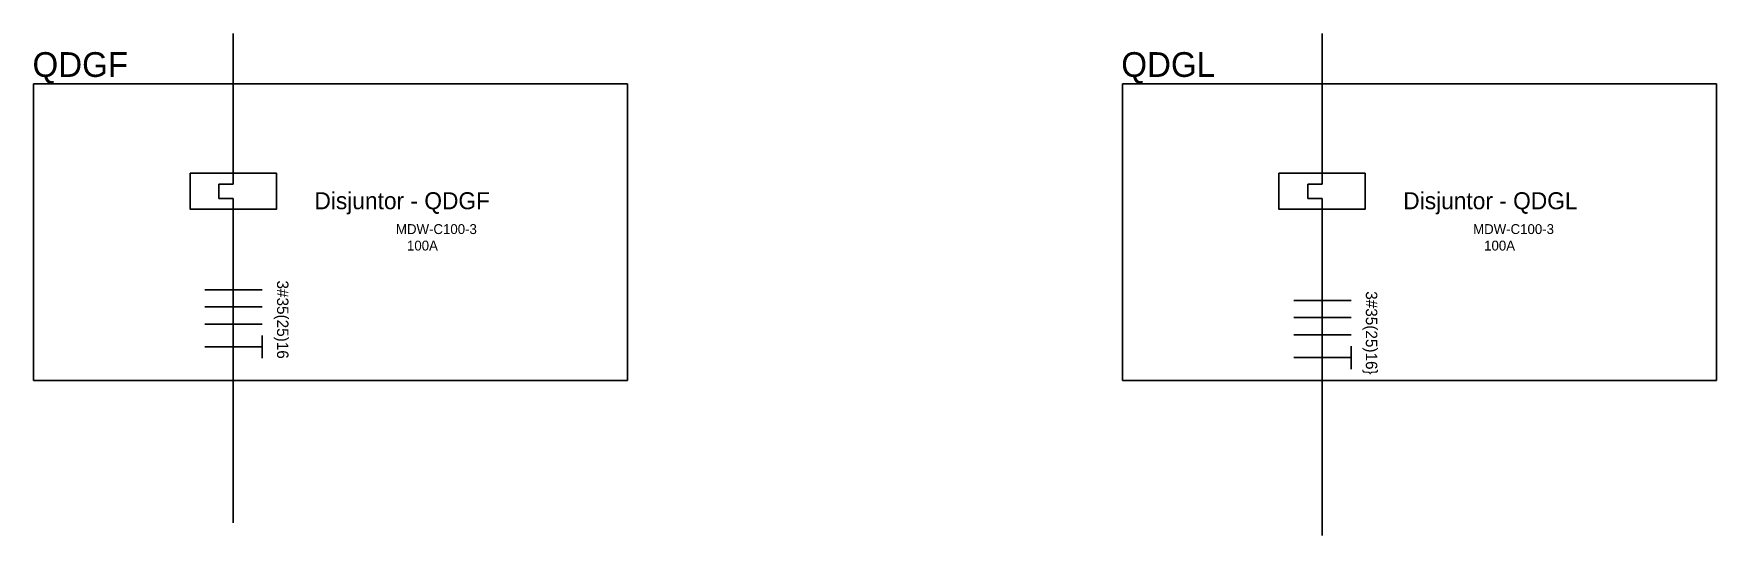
# Model space of a CAD drawing. Extents: x -646 to 641, y -554 to 322.
# Drawn here: x -638.1 to -579.5, y 20.9 to 38.4 of the extents above; entities that cross this region are included whole.
import ezdxf

# ---------------------------------------------------------------- set-up
doc = ezdxf.new("R2010")
doc.units = 0
doc.header["$MEASUREMENT"] = 0
doc.layers.add('ELET_UNIFILAR_TEXTO', color=4, linetype='Continuous')
doc.layers.add('ELT_UNIFILAR_DESENHO', color=5, linetype='Continuous')

msp = doc.modelspace()

# ---------------------------------------------------------------- texts
at = {"layer": 'ELET_UNIFILAR_TEXTO', "ltscale": 50}
for s, p in [('Disjuntor - QDGF', (-628.313, 32.305)), ('Disjuntor - QDGL ', (-590.403, 32.305))]:
    msp.add_text(s, height=0.59177, dxfattribs=at).set_placement(p)
at = {"layer": 'ELET_UNIFILAR_TEXTO', "attachment_point": 1}
for s, insert, char_height, width in [('QDGF', (-638.13, 37.775), 0.8616, 5.74389), ('MDW-C100-3^J   100A', (-625.475, 31.786), 0.34463, 3.53809), ('MDW-C100-3^J   100A', (-587.971, 31.786), 0.34463, 3.53809)]:
    msp.add_mtext(s, dxfattribs=dict(at, insert=insert, char_height=char_height, width=width))
at = {"layer": 'ELET_UNIFILAR_TEXTO', "insert": (-600.22, 37.775), "char_height": 0.8616, "attachment_point": 1}
msp.add_mtext('QDGL', dxfattribs=at)
at = {"layer": 'ELET_UNIFILAR_TEXTO', "char_height": 0.39879, "width": 3.11582, "attachment_point": 1, "rotation": 270}
for s, insert in [('\\A1;3#35(25)16', (-629.217, 29.824)), ('\\A1;3#35(25)16\\}', (-591.307, 29.45))]:
    msp.add_mtext(s, dxfattribs=dict(at, insert=insert))

# ---------------------------------------------------------------- linework, layer by layer
at = {"layer": 'ELT_UNIFILAR_DESENHO'}
for p, q in [((-631.14, 34.807), (-631.14, 38.419)), ((-593.23, 34.807), (-593.23, 38.419)), ((-638.09, 36.675), (-617.412, 36.675)), ((-638.09, 26.336), (-638.09, 36.675)), ((-617.412, 36.675), (-617.412, 26.336)), ((-600.18, 36.675), (-600.18, 33.557)), ((-600.18, 36.675), (-579.502, 36.675)), ((-600.18, 26.336), (-600.18, 36.675)), ((-579.502, 36.675), (-579.502, 26.336)), ((-630.13, 29.504), (-632.124, 29.504)), ((-630.13, 28.905), (-632.124, 28.905)), ((-592.22, 29.129), (-594.214, 29.129)), ((-630.13, 28.307), (-632.124, 28.307)), ((-592.22, 28.531), (-594.214, 28.531)), ((-630.13, 27.911), (-630.13, 27.114)), ((-592.22, 27.933), (-594.214, 27.933)), ((-592.22, 27.537), (-592.22, 26.739)), ((-630.13, 27.512), (-632.124, 27.512)), ((-592.22, 27.138), (-594.214, 27.138)), ((-617.412, 26.336), (-638.09, 26.336)), ((-579.502, 26.336), (-600.18, 26.336))]:
    msp.add_line(p, q, dxfattribs=at)
at = {"layer": 'ELT_UNIFILAR_DESENHO', "ltscale": 50}
for p, q in [((-631.14, 34.807), (-631.14, 33.557)), ((-593.23, 34.807), (-593.23, 33.557)), ((-631.14, 33.557), (-631.14, 33.182)), ((-593.23, 33.557), (-593.23, 33.182)), ((-631.64, 33.182), (-631.64, 32.682)), ((-631.14, 33.182), (-631.64, 33.182)), ((-593.73, 33.182), (-593.73, 32.682)), ((-593.23, 33.182), (-593.73, 33.182)), ((-631.64, 32.682), (-631.14, 32.682)), ((-631.14, 32.682), (-631.14, 32.307)), ((-631.14, 32.307), (-631.14, 31.057)), ((-593.73, 32.682), (-593.23, 32.682)), ((-593.23, 32.682), (-593.23, 32.307)), ((-593.23, 32.307), (-593.23, 31.057))]:
    msp.add_line(p, q, dxfattribs=at)
at = {"layer": 'ELT_UNIFILAR_DESENHO', "linetype": 'ByBlock'}
for p, q in [((-631.14, 21.383), (-631.14, 31.057)), ((-593.23, 20.949), (-593.23, 31.057))]:
    msp.add_line(p, q, dxfattribs=at)
at = {"layer": 'ELT_UNIFILAR_DESENHO'}
for points in [[(-632.64, 33.557), (-629.64, 33.557), (-629.64, 32.307), (-632.64, 32.307)], [(-632.64, 33.557), (-629.64, 33.557), (-629.64, 32.307), (-632.64, 32.307)], [(-632.64, 33.557), (-629.64, 33.557), (-629.64, 32.307), (-632.64, 32.307)], [(-632.64, 33.557), (-629.64, 33.557), (-629.64, 32.307), (-632.64, 32.307)], [(-594.73, 33.557), (-591.731, 33.557), (-591.731, 32.307), (-594.73, 32.307)], [(-594.73, 33.557), (-591.731, 33.557), (-591.731, 32.307), (-594.73, 32.307)], [(-594.73, 33.557), (-591.731, 33.557), (-591.731, 32.307), (-594.73, 32.307)], [(-594.73, 33.557), (-591.731, 33.557), (-591.731, 32.307), (-594.73, 32.307)]]:
    msp.add_lwpolyline(points, close=True, dxfattribs=at)

msp.set_redraw_order([(e.dxf.handle, doc.entitydb.next_handle()) for e in msp.query("TEXT MTEXT ATTDEF DIMENSION ARC_DIMENSION")])  # texts and dimensions are drawn at this point

doc.saveas('drawing.dxf')
